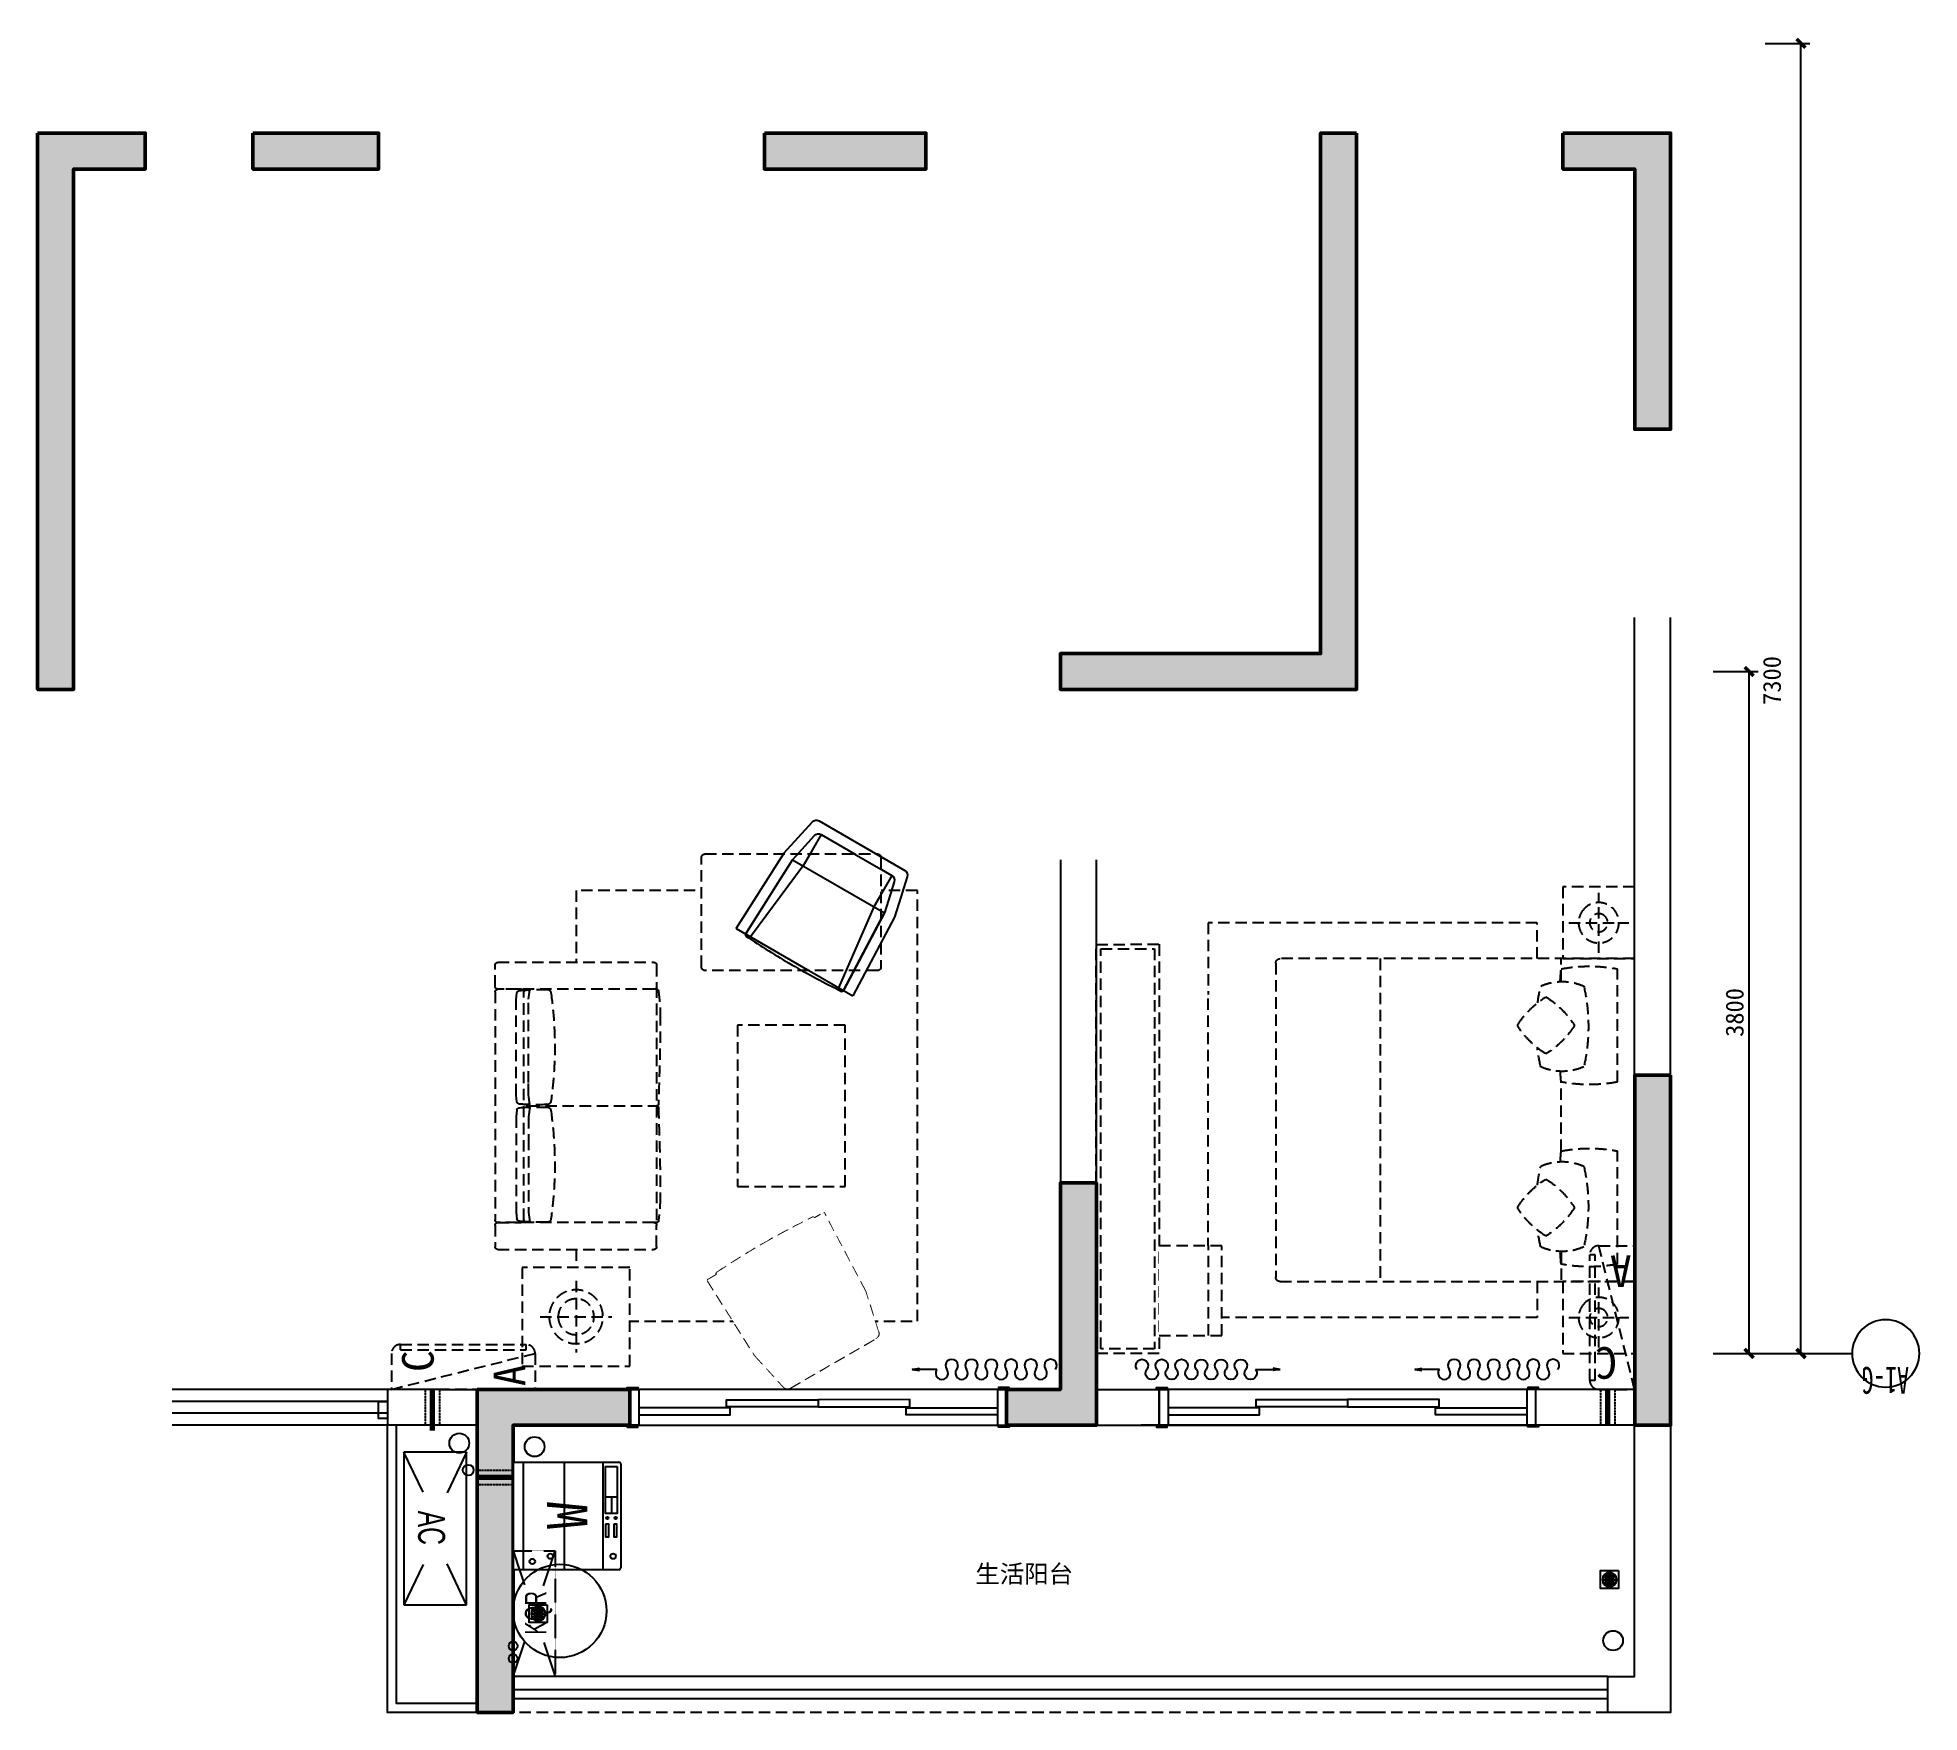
# Model space of a CAD drawing. Header units: millimetres. Extents: x -102565 to 103504, y -132507 to -120.
# Drawn here: x 48041 to 58528, y -33277 to -23945 of the extents above; entities that cross this region are included whole.
import ezdxf
from ezdxf import colors
from ezdxf.entities.mleader import LeaderData, LeaderLine
from ezdxf.enums import TextEntityAlignment as Align
from ezdxf.math import Vec2, Vec3

# ---------------------------------------------------------------- set-up
doc = ezdxf.new("R2010")
doc.units = ezdxf.units.MM
doc.header["$LTSCALE"] = 10
for name, pattern in [('A02-G-MAIN-洋房4号户型_设计区$0$DASH', [0.35, 0.25, -0.1]), ('A02-G-MAIN-洋房4号户型_设计区$0$HIDDEN2', [0.1875, 0.125, -0.0625]), ('HIDDEN', [9.524999999999999, 6.35, -3.175])]:
    doc.linetypes.add(name, pattern=pattern)
doc.layers.get('Defpoints').update_dxf_attribs({"color": 9})
for name, color, linetype in [('-B10  平         面  LESS', 3, 'Continuous'), ('-B11  平面非硬装   LESS', 2, 'HIDDEN'), ('-B12  平         地  LESS', 1, 'Continuous'), ('-B1234平 地 天 间  LESS', 7, 'Continuous'), ('-B123平   地   天  LESS', 3, 'Continuous'), ('-B13  平         天  LESS', 1, 'Continuous'), ('-B14  平 面 注 释  LESS', 1, 'Continuous'), ('-B60  给   排   水  LESS', 2, 'Continuous'), ('A02-G-MAIN-洋房3号户型_设计区$0$A_FLOR_FTMT_MOVE(可移动式家具)', 8, 'Continuous'), ('A02-G-MAIN-洋房4号户型_设计区$0$A02-G-MAIN-E户型报建_设计区$0$A_EQPM_SMAL(空调室内外机)', 1, 'Continuous'), ('A02-G-MAIN-洋房4号户型_设计区$0$A_FLOR_BORD(边缘)', 7, 'Continuous'), ('A02-G-MAIN-洋房4号户型_设计区$0$A_HDWR(配件)', 1, 'Continuous'), ('A02-G-MAIN-洋房4号户型_设计区$0$A_HOLE(洞)', 3, 'Continuous'), ('A02-G-MAIN-洋房4号户型_设计区$0$A_WINDOW(窗)', 3, 'Continuous'), ('A02-G-MAIN-洋房4号户型_设计区$0$SS_3_3F~6F$0$SS_2F~7F(_GS平层 户型放大)$0$S_MINI_EQPM（小型设备）', 80, 'Continuous'), ('A02-G-MAIN-洋房4号户型_设计区$0$SS_3_3F~6F$0$SS_2F~7F(_GS平层 户型放大)$0$S_WSD_NOTE（给排水文字说明）', 210, 'Continuous'), ('AXIS', 3, 'Continuous'), ('S10-G-WACO-D户型COSF_设计区$0$G_COL_HATCH（墙柱填充）', 252, 'Continuous')]:
    doc.layers.add(name, color=color, linetype=linetype)
doc.layers.add('S10-G-WACO-D户型COSF_设计区$0$G_COL（墙柱）', color=4, linetype='Continuous', lineweight=50)
doc.styles.add('A02-G-MAIN-洋房4号户型_设计区$0$A02-G-MAIN-E户型报建_设计区$0$HZ', font='hysz.shx', dxfattribs={"width": 0.65, "bigfont": 'hyfs.shx'})
doc.styles.add('A02-G-MAIN-洋房4号户型_设计区$0$SS_3_3F~6F$0$SS_2F~7F(_GS平层 户型放大)$0$5字项大样$0$1a#2户型$0$HZ', font='_hysz.shx', dxfattribs={"width": 0.7, "bigfont": '_hyfs.shx'})
doc.styles.add('A02-G-MAIN-洋房4号户型_设计区$0$YS4', font='simhei.ttf')
doc.styles.add('LESS标准文字', font='simhei.ttf', dxfattribs={"height": 2})
doc.dimstyles.new('标准注释（LESS）', dxfattribs={"dimtxt": 2, "dimasz": 1, "dimexe": 1, "dimexo": 0, "dimgap": 0.6, "dimtad": 1, "dimdec": 0, "dimrnd": 5, "dimzin": 12, "dimtxsty": 'LESS标准文字', "dimblk": 'ARCHTICK', "dimcen": 0, "dimclrd": 1, "dimclre": 1, "dimclrt": 3, "dimadec": 0, "dimazin": 0, "dimtfac": 1, "dimtdec": 0, "dimtix": 1, "dimtofl": 0, "dimtmove": 2, "dimatfit": 3, "dimldrblk": 'DOT', "dimfxl": 4, "dimfxlon": 1, "dimtfill": 1, "dimtolj": 1, "dimarcsym": 0})

msp = doc.modelspace()

# ---------------------------------------------------------------- texts
at = {"layer": '-B14  平 面 注 释  LESS', "color": 3, "linetype": 'Continuous', "style": 'LESS标准文字'}
msp.add_text('生活阳台', height=100, dxfattribs=at).set_placement((53266.8371944621, -32555.09551394861))

# ---------------------------------------------------------------- blocks, each defined once
blk = doc.blocks.new('A$C322362D0')
at = {"color": 1}
blk.add_lwpolyline([(0, 0), (100, 0), (100, 100), (0, 100)], close=True, dxfattribs=at)
at = {"color": 8}
for points in [[(16.00948071479797, 55.90702310204506), (39.57940319180489, 51.62897494438221, 0.5136593078038767), (40.61207264661789, 54.80720470845699), (19.02903118729591, 65.20024387538433, 0.5839084714220167), (16.00948071479797, 55.90702310204506)], [(16.00948071479797, 44.09297689795494, 0.5839084714220167), (19.02903118729591, 34.79975612464477), (40.61207264661789, 45.19279529157211, 0.5136593078029511), (39.57940319180489, 48.3710250556469), (16.00948071479797, 44.09297689795494)], [(33.87843906879425, 80.50153433531523, 0.5839084714144257), (25.9731533229351, 74.75800803303719), (42.52704754471779, 57.44294153156807, 0.5136593078114284), (45.23061126470566, 59.40719555318356), (33.87843906879425, 80.50153433531523)], [(33.87843906879425, 19.49846566471388), (45.23061126470566, 40.59280444684555, 0.5136593078102789), (42.52704754471779, 42.55705846846104), (25.9731533229351, 25.24199196699192, 0.5839084714144258), (33.87843906879425, 19.49846566471388)], [(66.12156093120575, 80.50153433531523), (54.76938873529434, 59.40719555318356, 0.5136593078102788), (57.47295245528221, 57.44294153156807), (74.0268466770649, 74.75800803303719, 0.5839084714144257), (66.12156093120575, 80.50153433531523)], [(66.12156093120575, 19.49846566471388, 0.5839084714144257), (74.0268466770649, 25.24199196699192), (57.47295245528221, 42.55705846846104, 0.5136593078114282), (54.76938873529434, 40.59280444684555), (66.12156093120575, 19.49846566471388)], [(80.97096881270409, 65.20024387538433), (59.38792735338211, 54.80720470845699, 0.513659307802951), (60.42059680819511, 51.62897494438221), (83.99051928520203, 55.90702310204506, 0.5839084714220169), (80.97096881270409, 65.20024387538433)], [(80.97096881270409, 34.79975612464477, 0.5839084714220169), (83.99051928520203, 44.09297689795494), (60.42059680819511, 48.3710250556469, 0.5136593078038765), (59.38792735338211, 45.19279529157211), (80.97096881270409, 34.79975612464477)]]:
    blk.add_lwpolyline(points, format="xyb", dxfattribs=at)
for points in [[(45.11426469683647, 84.15227538347244), (48.32910573482513, 60.41395743194153, 0.5136593078046278), (51.67089426517487, 60.41395743194153), (54.88573530316353, 84.15227538347244, 0.5839084714118552)], [(45.11426469683647, 15.84772461655666, 0.5839084714118552), (54.88573530316353, 15.84772461655666), (51.67089426517487, 39.58604256808758, 0.5136593078046278), (48.32910573482513, 39.58604256808758)]]:
    blk.add_lwpolyline(points, format="xyb", close=True, dxfattribs=at)
for radius in [40, 6.000000000000001]:
    blk.add_circle((50, 50), radius, dxfattribs=at)
blk = doc.blocks.new('S10-G-WACO-D户型COSF_设计区')
at = {"layer": 'S10-G-WACO-D户型COSF_设计区$0$G_COL_HATCH（墙柱填充）'}
h = blk.add_hatch(color=0, dxfattribs=at)
h.dxf.hatch_style = 1
h.paths.add_polyline_path([(24700, 18900.00000647045), (24100, 18900.00000647045), (24100, 17250.00000647045), (24300, 17250.00000647045), (24300, 18700.00000647045), (24700, 18700.00000647045)])
h = blk.add_hatch(color=0, dxfattribs=at)
h.dxf.hatch_style = 1
h.paths.add_polyline_path([(25850, 18900.00000647045), (25850, 15800.00000647045), (27500, 15800.00000647045), (27500, 16000.00000647045), (26050, 16000.00000647045), (26050, 18900.00000647045)])
h = blk.add_hatch(color=0, dxfattribs=at)
h.dxf.hatch_style = 1
h.paths.add_polyline_path([(29149.99999223693, 18899.9606032247), (28249.99999223693, 18899.9606032247), (28249.99999223693, 18699.9606032247), (29149.99999223693, 18699.9606032247)])
h = blk.add_hatch(color=0, dxfattribs=at)
h.dxf.hatch_style = 1
h.paths.add_polyline_path([(31999.99999223693, 18899.9606032247), (31299.99999223693, 18899.9606032247), (31299.99999223693, 18699.9606032247), (31999.99999223693, 18699.9606032247)])
h = blk.add_hatch(color=0, dxfattribs=at)
h.dxf.hatch_style = 1
h.paths.add_polyline_path([(33200, 18900.00000647045), (32599.99999223693, 18899.9606032247), (32599.99999223693, 18699.9606032247), (33000, 18700.00000647045), (33000, 15800.00000647045), (33200, 15800.00000647045)])
h = blk.add_hatch(color=0, dxfattribs=at)
h.dxf.hatch_style = 1
h.paths.add_polyline_path([(24100, 13650.00000647045), (24100, 11700.00000647045), (24300, 11700.00000647045), (24300, 13650.00000647045)])
h = blk.add_hatch(color=0, dxfattribs=at)
h.dxf.hatch_style = 1
h.paths.add_polyline_path([(27800, 11700.00000647045), (27800, 11900.00000647045), (27500, 11900.00000647045), (27500, 13050.00000647045), (27300, 13050.00000647045), (27300, 11700.00000647045)])
h = blk.add_hatch(color=0, dxfattribs=at)
h.dxf.hatch_style = 1
h.paths.add_polyline_path([(30750, 11900.00000647045), (29900, 11900.00000647045), (29900, 11700.00000647045), (30550, 11700.00000647045), (30550.31789080402, 10100.00088747682), (30750.31789080402, 10100.00088747682)])
at = {"layer": 'S10-G-WACO-D户型COSF_设计区$0$G_COL（墙柱）'}
blk.add_line((25850, 18700.00000647045), (25850, 18700.00000647045), dxfattribs=at)
at = {"layer": 'S10-G-WACO-D户型COSF_设计区$0$G_COL（墙柱）', "color": 0}
for points in [[(24700, 18900.00000647045), (24100, 18900.00000647045), (24100, 17250.00000647045), (24300, 17250.00000647045), (24300, 18700.00000647045), (24700, 18700.00000647045)], [(29149.99999223693, 18899.9606032247), (28249.99999223693, 18899.9606032247), (28249.99999223693, 18699.9606032247), (29149.99999223693, 18699.9606032247)], [(31999.99999223693, 18899.9606032247), (31299.99999223693, 18899.9606032247), (31299.99999223693, 18699.9606032247), (31999.99999223693, 18699.9606032247)], [(33200, 18900.00000647045), (32599.99999223693, 18899.9606032247), (32599.99999223693, 18699.9606032247), (33000, 18700.00000647045), (33000, 18700.00000647045), (33000, 15800.00000647045), (33200, 15800.00000647045)], [(24100, 13650.00000647045), (24100, 11700.00000647045), (24300, 11700.00000647045), (24300, 13650.00000647045)], [(27800, 11700.00000647045), (27800, 11900.00000647045), (27500, 11900.00000647045), (27500, 13050.00000647045), (27300, 13050.00000647045), (27300, 11700.00000647045)], [(30750, 11900.00000647045), (29900, 11900.00000647045), (29900, 11700.00000647045), (30550, 11700.00000647045), (30550, 11700.00000647045), (30550.31789080402, 10100.00088747682), (30750.31789080402, 10100.00088747682)]]:
    blk.add_lwpolyline(points, close=True, dxfattribs=at)
at = {"layer": 'S10-G-WACO-D户型COSF_设计区$0$G_COL（墙柱）'}
blk.add_lwpolyline([(25850, 18900.00000647045), (25850, 15800.00000647045), (27500, 15800.00000647045), (27500, 16000.00000647045), (26050, 16000.00000647045), (26050, 18900.00000647045)], close=True, dxfattribs=at)
blk = doc.blocks.new('wwfwfe')
at = {"layer": '-B11  平面非硬装   LESS', "color": 8}
for p, q in [((15843.23311464284, 5160.789790828856), (15843.23311464284, 5495.789790821405)), ((16010.73311464284, 5328.289790828856), (15675.73311461304, 5328.289790828856)), ((15737.93120540474, 4441.040899157668), (15737.93120540474, 5071.040893644238)), ((16052.93122000788, 5000.583235209782), (16052.93122000788, 5128.289790828856)), ((17062.18987811898, 5128.289790828856), (17061.97275502776, 3328.289790828856)), ((16052.93122000788, 4056.106506258393), (16052.93122000788, 4441.040896386052)), ((15737.93120540474, 3426.106509030009), (15737.93120540474, 4056.10650351658)), ((16052.93122000788, 3496.564167434663), (16052.93122000788, 3328.289790828856)), ((16052.93122000788, 3426.106506258393), (16052.93122000788, 3423.573701352025)), ((15843.23311464284, 2960.789790828856), (15843.23311464284, 3295.789790821406)), ((16010.73311464284, 3128.289790828856), (15675.73311461304, 3128.289790828856))]:
    blk.add_line(p, q, dxfattribs=at)
at = {"layer": '-B11  平面非硬装   LESS'}
for points in [[(15643.23311464284, 5528.289790828856), (16043.23311464284, 5528.289790828856), (16043.23311464284, 5128.289790828856), (15643.23311464284, 5128.289790828856)], [(15643.23311464284, 3328.289790828856), (16043.23311464284, 3328.289790828856), (16043.23311464284, 2928.289790828856), (15643.23311464284, 2928.289790828856)]]:
    blk.add_lwpolyline(points, close=True, dxfattribs=at)
at = {"layer": '-B11  平面非硬装   LESS', "color": 8}
for points in [[(16185.54985607956, 5128.289790828856), (16185.54985607956, 5328.289790828856), (18020.54985607956, 5328.289790828856), (18020.54985607956, 4928.289790828856)], [(16185.54985607956, 3328.289790828856), (16185.54985607956, 3128.289790828856), (18020.54985607956, 3128.289790828856), (18020.54985607956, 4928.289790828856)]]:
    blk.add_lwpolyline(points, dxfattribs=at)
at = {"layer": '-B11  平面非硬装   LESS'}
blk.add_lwpolyline([(15643.23301680182, 5128.289790828856), (17618.23301680182, 5128.289790828856, -0.414213562373095), (17643.23301680182, 5103.289790828856), (17643.23301680182, 3353.289790828856, -0.414213562373095), (17618.23301680182, 3328.289790828856), (15643.23301680182, 3328.289790828856)], format="xyb", close=True, dxfattribs=at)
at = {"layer": '-B11  平面非硬装   LESS', "color": 8}
for centre, radius, start, end in [((15895.43122000788, 4239.140754491234), 846.6782718860277, 79.27933000509879, 100.7206699949012), ((12159.70401198958, 4756.040896386052), 3905.949704364321, 3.58726355044707, 4.625711276651969), ((16912.86917902325, 4750.318140477086), 1011.820786297927, 167.1516449646315, 192.8483550353685), ((16046.53069825266, 4703.078141212607), 297.5739364141405, 66.18657204693474, 113.8134279530652), ((15180.19221742247, 4750.318140477086), 1011.820786297927, 7.520202379061958, 12.84835503536854), ((16406.82183010672, 4486.814639002228), 505.9103931453533, 122.1516459735193, 147.848354254794), ((15868.36931527947, 4486.814639002228), 505.9103931489637, 32.15164574520597, 57.84835402648064), ((16406.82183010672, 5025.26715382948), 505.9103931489637, 212.151645745206, 237.8483540264807), ((15868.36931527947, 5025.26715382948), 505.9103931453533, 302.1516459735194, 327.8483542547941), ((15180.19221742247, 4750.318140477086), 1011.820786297927, 347.1516449646314, 353.2058328498581), ((16046.53069825266, 4797.558139771367), 297.5739364141292, 246.1865720469347, 293.8134279530653), ((15895.43122000788, 5272.941038280869), 846.6782718860277, 259.2793300050988, 280.7206699949012), ((12159.70401198958, 4756.040896386052), 3905.949704364321, 355.3742887233481, 356.2440943371128), ((15895.43122000788, 3224.206364363576), 846.6782718860277, 79.27933000509879, 100.7206699949012), ((16046.53069825266, 3699.589262873078), 297.5739364141292, 66.18657204693474, 113.8134279530652), ((12159.70401198958, 3741.106506258393), 3905.949704364321, 3.755905662887298, 4.625711276651969), ((16912.86917902325, 3746.82926216736), 1011.820786297927, 167.1516449646315, 192.8483550353685), ((16406.82183010672, 3471.880248844768), 505.9103931489637, 122.1516459735193, 147.848354254794), ((15868.36931527947, 3471.880248844768), 505.9103931453533, 32.15164574520597, 57.84835402648064), ((15180.19221742247, 3746.82926216736), 1011.820786297927, 6.79416715014186, 12.84835503536854), ((16406.82183010672, 4010.332763672019), 505.9103931453533, 212.151645745206, 237.8483540264807), ((15868.36931527947, 4010.332763672019), 505.9103931489637, 302.1516459735194, 327.8483542547941), ((15180.19221742247, 3746.82926216736), 1011.820786297927, 347.1516449646314, 352.479797620938), ((16046.53069825266, 3794.069261461641), 297.5739364141405, 246.1865720469347, 293.8134279530653), ((12159.70401198958, 3741.106506258393), 3905.949704364321, 355.3742887233481, 356.4127364495529), ((15895.43122000788, 4258.00664815321), 846.6782718860277, 259.2793300050988, 280.7206699949012)]:
    blk.add_arc(centre, radius, start, end, dxfattribs=at)
for centre, major_axis, ratio, start_param, end_param in [((15843.23311464284, 5328.289790828856), (79.54951289972311, 79.5495128997231), 0.9999999995917888, 0.7853981636015538, 7.06858347078114), ((15843.23311464284, 5328.289790828856), (-35.70889245533572, 35.70889245533573), 0.9999999996967107, -0.7853981635490931, 5.497787143630493), ((15843.23311464284, 3128.289790828856), (79.54951289972311, 79.5495128997231), 0.9999999995917888, 0.7853981636015538, 7.06858347078114), ((15843.23311464284, 3128.289790828856), (-35.70889245533572, 35.70889245533573), 0.9999999996967107, -0.7853981635490931, 5.497787143630493)]:
    blk.add_ellipse(centre, major_axis=major_axis, ratio=ratio, start_param=start_param, end_param=end_param, dxfattribs=at)
blk = doc.blocks.new('A02-G-MAIN-洋房3号户型_设计区$0$双人沙发2019.01.091')
at = {"color": 8}
blk.add_line((3925.805908266313, -755.6445182849566), (3751.289777253343, -654.8875830641628), dxfattribs=at)
blk.add_wipeout([(1231.203837196459, 448.98509476624895), (3631.203837196459, 448.98509476624895), (3631.203837196459, -1452.7267738641212), (1231.203837196459, -1452.7267738641212)])
blk.add_line((3401.934524245833, -283.016372039885), (3026.934524245837, -932.5354248782096))
for p, q in [((3751.289777253343, -654.8875830641628), (3355.951898207346, -362.6606166039855)), ((3785.48980413422, -595.651398887785), (3489.462039540151, -1108.386527602765)), ((3523.662066425364, -1049.150343428817), (3072.917150276971, -852.8911803268711)), ((3698.178197440549, -1149.907278645784), (3523.662066425364, -1049.150343428817))]:
    blk.add_line(p, q, dxfattribs=at)
for points in [[(1231.203837196459, 448.9850947662489), (3631.203837196459, 448.9850947662489), (3631.203837196459, -1452.726773864124), (1231.203837196459, -1452.726773864124)], [(1981.283590172185, -450), (2881.283590172185, -450), (2881.283590172185, -1050), (1981.283590172185, -1050)]]:
    blk.add_lwpolyline(points, close=True)
blk.add_lwpolyline([(3401.934524245833, -283.016372039885), (3821.997393007285, -547.7377455622627), (3996.13671930736, -706.7038497105095, -0.3521951516874207), (4001.891528884738, -743.8603576484456), (3726.015625276199, -1221.691439282396, -0.3521951516891494), (3690.959740697173, -1235.285881963384), (3466.22139300776, -1163.95985366017), (3026.934524245837, -932.5354248782096)], format="xyb")
for points in [[(3781.750349027781, -602.1681424653652, 0.2787314805622203), (3774.262425848017, -588.5759651324624), (3371.912013119651, -335.016886681231, 0.3298919749652099), (3360.302826075404, -335.9707180878468, 0.01482891270397864), (3199.840983633439, -593.1565866588498, 0.013920292896281), (3051.978484078922, -870.0041436359024, 0.3298919749650634), (3056.957035371939, -880.5349102368928), (3479.998757791116, -1103.40109614798, 0.2012907203163916), (3491.513411237371, -1104.863484988615)], [(3371.912013119651, -335.016886681231), (3785.48980413422, -595.651398887785), (3920.051098688924, -718.4880103470496, -0.3521951516874174), (3925.805908266313, -755.6445182849566), (3698.178197440651, -1149.907278645609, -0.3521951516891484), (3663.122312861644, -1163.501721326538), (3489.462039540213, -1108.386527602808), (3056.957035371976, -880.5349102369073)]]:
    blk.add_lwpolyline(points, format="xyb", dxfattribs=at)
for points in [[(1631.203837196459, 15.000000000002046), (1631.203837196459, 884.9999999999995), (1632.0184222736527, 889.8758592543722), (1633.666888044978, 893.235587773409), (1635.5972354786204, 895.6066017178173), (1638.5584594812244, 897.9053554616398), (1641.7700288992805, 899.329736354312), (1644.831569038125, 899.937097445681), (1646.2038371964454, 900), (1766.20383719645, 900), (1771.4464360723455, 899.0540085750226), (1775.2353971081548, 896.9762650922858), (1778.325879843827, 893.8349353169469), (1779.9319738036488, 891.0446890154353), (1780.6704034656705, 888.9646513563512), (1781.2038371964363, 884.9999999999995), (1781.614778145773, 888.4870268160739), (1782.559965408062, 891.2325566680947), (1784.32039845395, 894.1533536833731), (1786.1011557081029, 896.0876429751906), (1788.659869558238, 897.9648969248915), (1791.3965165768886, 899.2087884234129), (1793.8932062738431, 899.8209643660375), (1796.2038371964227, 900), (3066.203837196439, 900), (3071.3530056565323, 899.0885082308018), (3074.9449242572373, 897.1898891297819), (3078.1804423647245, 894.0311089375732), (3079.5544451572127, 891.8382210462651), (3080.654364857024, 889.0227167846888), (3080.989370769372, 887.5274487063452), (3081.2038371964254, 884.9999999999959), (3081.29848052124, 886.6823621441972), (3081.79569143732, 889.1719702519913), (3082.96573738147, 892.0535603271182), (3084.600147350953, 894.5054922003073), (3086.0584857340414, 896.0486127501831), (3086.9983401374825, 896.8430918216986), (3089.96503028868, 898.6410149317066), (3092.9797442092295, 899.6494103775503), (3096.2038371964118, 899.9999999999964), (3216.203837196416, 899.9999999999964), (3220.6217916346404, 899.3346321397603), (3225.926993659128, 896.4219187705512), (3228.8445872720777, 893.0753599006684), (3230.9433639175595, 887.7832269108958), (3231.203837196459, 882.9701895324943), (3231.203837196459, 14.999999999998408), (3230.580559025553, 10.720996675926472), (3228.0363708313744, 5.780935634296384), (3225.4535912011297, 3.1914416268264176), (3221.2987732569886, 0.8917886839278708), (3216.203837196416, -2.0463630789890885e-12), (1646.2038371964454, 1.3642420526593924e-12), (1641.9948899227493, 0.6026126381377708), (1637.6654564397982, 2.6672771029843716), (1635.5972354786204, 4.393398282191129), (1633.3033411505867, 7.3464255558606055), (1632.114323423842, 9.853583610640044), (1631.6721981201213, 11.28093213875809), (1631.35707966304, 12.861357733109344), (1631.2481821902552, 13.847444865950138)], [(3331.203837196459, 748.985094766249), (3881.203837196459, 748.985094766249), (3881.203837196459, 148.9850947662489), (3331.203837196459, 148.9850947662489)], [(1657.2267194106485, -1250), (1047.2267194106348, -1250), (1043.6547623778165, -1249.6784431029228), (1038.9341256103717, -1248.1998046161013), (1035.0698353540974, -1245.8811262205706), (1033.084583786906, -1244.1421356237256), (1030.8100349311258, -1241.4233301054905), (1029.0785667575801, -1238.4050315454367), (1028.0014817393703, -1235.5127340296158), (1027.3776040780444, -1232.452064541052), (1027.226719410653, -1229.9999999999986), (1027.226719410653, -269.99999999999955), (1027.580702937105, -266.2537970262929), (1029.0411223677052, -261.67629528447196), (1031.1326411135337, -258.1264729854879), (1033.6070319389319, -255.35404106340025), (1035.570125648253, -253.74811328313035), (1037.55694658317, -252.4929873060894), (1039.7924942073087, -251.4330321369921), (1043.1405813729566, -250.4218622965268), (1047.2267194106348, -250), (1657.2267194106485, -250), (1665.8107153783317, -251.93580853659546), (1671.3688550343772, -255.85786437627257), (1674.1328168664222, -259.3143147708031), (1676.7868618158172, -265.82856989849734), (1677.2267194106303, -269.99999999999955), (1677.2267194106303, -1229.9999999999986), (1676.087911499867, -1236.6524757025754), (1673.807864216617, -1241.1832748747536), (1671.057635025495, -1244.4466526660829), (1667.4876225845492, -1247.1672323353698), (1663.50225059286, -1248.9899370294281), (1660.7604677291374, -1249.6853403024134)], [(3371.9120131197064, -335.0168866812163), (3371.274505605903, -334.6537051240686), (3370.6115845417175, -334.3392972102715), (3369.9269747764065, -334.0754295486364), (3369.224523024775, -333.86358477001517), (3368.5081762528325, -333.7049531970033), (3367.781959500641, -333.6004261554068), (3367.0499532659915, -333.5505909663657), (3366.316270577001, -333.5557276458803), (3365.5850338814525, -333.6158073317732), (3364.860351883442, -333.73049244579374), (3364.146296457312, -333.8991385902552), (3363.446879768359, -334.1207981689676), (3362.7660317291225, -334.3942257115069), (3362.1075779177154, -334.71788487160893), (3361.4752180827836, -335.08995705911695), (3360.872505354834, -335.50835165898127), (3360.30282628205, -335.9707177776071), (3354.517183511992, -344.678425851562), (3348.7493619857137, -353.39794860257325), (3342.999385829515, -362.12924955762423), (3337.2672790950496, -370.87229219443367), (3331.5530657592326, -379.62703994160876), (3325.8567697241274, -388.3934561787788), (3320.178414816754, -397.17150423694085), (3314.51802478928, -405.9611473981136), (3308.8756233185595, -414.7623488960843), (3303.25123400632, -423.5750719161101), (3297.6448803788353, -432.3992795954382), (3292.0565858870286, -441.234935023112), (3286.4863739062075, -450.0820012404247), (3280.934267736125, -458.9404412408027), (3275.400290600771, -467.81021797014034), (3269.884465648212, -476.69129432706177), (3264.3868159507247, -485.58363316269265), (3258.907364504458, -494.48719728122626), (3253.446134229517, -503.40194943976655), (3248.003147969738, -512.3278523487061), (3242.578428492644, -521.2648686718006), (3237.1719984893643, -530.2129610262737), (3231.783880574565, -539.172091982979), (3226.4140972861856, -548.1422240668055), (3221.062671085656, -557.123319756295), (3215.7296243574524, -566.1153414844495), (3210.414979409312, -575.1182516382962), (3205.1187584718573, -584.1320125595836), (3199.8409836987535, -593.1565865444661), (3194.66504056907, -602.2500496166624), (3189.5059830763544, -611.3531031545702), (3184.363828990679, -620.4657158032608), (3179.238596023769, -629.5878561750797), (3174.130301829235, -638.7194928492751), (3169.03896400228, -647.8605943724842), (3163.9646000795983, -657.0111292589303), (3158.907227539576, -666.1710659900808), (3153.8668638019963, -675.3403730151358), (3148.843526228069, -684.5190187509943), (3143.837232120318, -693.7069715824919), (3138.847998722619, -702.9041998622723), (3133.8758432200475, -712.110671911102), (3128.9207827389273, -721.3263560177979), (3123.9828343465783, -730.5512204396388), (3119.062015051443, -739.7852334021848), (3114.15834180301, -749.0283630993831), (3109.271831491623, -758.2805776939672), (3104.4025009485836, -767.5418453172082), (3099.55036694596, -776.8121340693137), (3094.7154461965915, -786.0914120194282), (3089.897755354114, -795.3796472055477), (3085.097311012711, -804.6768076350315), (3080.314129707184, -813.9828612844428), (3075.5482279128933, -823.2977760996652), (3070.799622045743, -832.621519995994), (3066.068328461885, -841.9540608585734), (3061.3543634580615, -851.2953665418861), (3056.6577432711456, -860.6454048705491), (3051.9784840783955, -870.0041436388543), (3051.8629027795905, -870.7286832592416), (3051.8019187628875, -871.4598451071995), (3051.795874687907, -872.1935208989497), (3051.8448045154396, -872.9255882251512), (3051.9484333163578, -873.651933714466), (3052.10617881674, -874.3684761453643), (3052.317154669341, -875.0711893783367), (3052.5801754339195, -875.756124977933), (3052.8937632380407, -876.4194343984187), (3053.256156081048, -877.0573906081185), (3053.665317734325, -877.6664090312266), (3054.1189491827477, -878.2430676886498), (3054.614501542337, -878.7841264258249), (3055.1491903820697, -879.2865451185942), (3055.7200113692097, -879.7475007550977), (3056.323757150145, -880.1644032978886), (3056.9570353720264, -880.5349102369232), (3026.9345242458303, -932.5354248782758), (3466.2213930078174, -1163.9598536602143), (3690.959740697214, -1235.2858819633989), (3693.1351508787475, -1235.8872261428353), (3695.3496136179538, -1236.3233213809867), (3697.590594995975, -1236.5916993670724), (3699.845410997772, -1236.6908410744122), (3702.1012993039453, -1236.6201853582693), (3704.345491525754, -1236.3801321320188), (3706.5652854747996, -1235.9720401032014), (3708.748117057361, -1235.3982190838433), (3710.8816313878274, -1234.6619169163366), (3712.9537527174807, -1233.7673010909023), (3714.9527527837604, -1232.719435157131), (3716.867317192333, -1231.5242500645286), (3718.6866094569787, -1230.1885105929896), (3720.4003323343936, -1228.7197770639725), (3721.998786106933, -1227.1263625487395), (3723.472923483012, -1225.417285816624), (3724.8144008054196, -1223.6022202878576), (3726.015625276252, -1221.6914392824192), (4001.89152888479, -743.8603576484574), (4002.945701541152, -741.8646762383496), (4003.846855737352, -739.7953900342378), (4004.5898909163852, -737.6642112517515), (4005.1706014790298, -735.4832024204211), (4005.58570058787, -733.2647081089909), (4005.8328387707443, -731.0212850551333), (4005.9106172188835, -728.7656310938311), (4005.8185957041396, -726.510513287425), (4005.557295070796, -724.2686956634712), (4005.128194287475, -722.0528669702401), (4004.533722076171, -719.8755688579236), (4003.777243165701, -717.7491248924824), (4002.863039247045, -715.6855708042265), (4001.796284739051, -713.6965863649532), (4000.583017501036, -711.7934292802161), (3999.230104658275, -709.9868714704942), (3997.7452037339945, -708.2871381016503), (3996.13671930743, -706.7038497105162), (3821.9973930071255, -547.737745562116), (3401.9345242458717, -283.01637203989605)]]:
    blk.add_wipeout(points)
for p, q in [((3606.203837196459, 648.985094766249), (3606.203837196459, 248.9850947662489)), ((3406.203837196459, 448.9850947662489), (3806.203837196459, 448.9850947662489))]:
    blk.add_line(p, q, dxfattribs=at)
blk.add_line((1766.203837196459, 0), (3096.203837196459, 0))
for points in [[(1631.203837196459, 885), (1631.203837196459, 15, 0.414213562373095), (1646.203837196459, 0), (1766.203837196459, 0, 0.414213562373095), (1781.203837196459, 15), (1781.203837196459, 885, 0.414213562373095), (1766.203837196459, 900), (1646.203837196459, 900, 0.414213562373095)], [(1796.203837196459, 900), (3066.203837196459, 900, -0.414213562373095), (3081.203837196459, 885), (3081.203837196459, 755, -0.414213562373095), (3066.203837196459, 740), (1796.203837196459, 740, -0.414213562373095), (1781.203837196459, 755), (1781.203837196459, 885, -0.414213562373095)], [(3231.203837196459, 885), (3231.203837196459, 15, -0.414213562373095), (3216.203837196459, 0), (3096.203837196459, 0, -0.414213562373095), (3081.203837196459, 15), (3081.203837196459, 885, -0.414213562373095), (3096.203837196459, 900), (3216.203837196459, 900, -0.414213562373095)], [(1657.226719410653, -250), (1047.226719410653, -250, 0.414213562373095), (1027.226719410653, -270), (1027.226719410653, -1230, 0.414213562373095), (1047.226719410653, -1250), (1657.226719410653, -1250, 0.414213562373095), (1677.226719410653, -1230), (1677.226719410653, -270, 0.414213562373095)]]:
    blk.add_lwpolyline(points, format="xyb", close=True)
for points in [[(2408.110667871777, 778.7064900230907), (2371.94057584909, 783.7193607056979), (1837.646396565135, 783.442010607585), (1801.476304542506, 778.4291399249778, 0.3578777431717726), (1788.56105066638, 764.4463544237806, 0.02556797331010242), (1783.019020923995, 609.0009692642197, 0.3702633544379654), (1799.983791177627, 589.2326263663854, 0.07111863622214694), (2406.619513013284, 589.5099764664483, 0.3702633544379654), (2423.584283251083, 609.2783193486393, 0.02782621535818498), (2421.025921748136, 764.7237045185175, 0.3578777431717727), (2408.110667871544, 778.7064900231344)], [(2454.297006521141, 778.7064900230907), (2490.46709854377, 783.7193607056979), (3024.761277827725, 783.442010607585), (3060.931369850412, 778.4291399249778, -0.3578777431717726), (3073.846623726538, 764.4463544237806, -0.02556797331010242), (3079.388653468923, 609.0009692642197, -0.3702633544379654), (3062.423883215291, 589.2326263663854, -0.07111863622214694), (2455.788161379634, 589.5099764664483, -0.3702633544379654), (2438.823391141777, 609.2783193486393, -0.02782621535818498), (2441.381752644782, 764.7237045185175, -0.3578777431717727), (2454.297006521374, 778.7064900231344)], [(2423.176627923269, 728.3514473846153, -0.2787314805622712), (2431.203837196459, 715.070627022913), (2431.203837196459, -1.309672370553017e-10, -0.3298919749652099), (2424.573201445281, -9.576935194432735, -0.008918702024154191), (1920.659807385993, -19.94803280172346, -0.03279314883481974), (1787.834472947638, -9.576935194432735, -0.3298919749650634), (1781.203837196459, -1.309672370553017e-10), (1781.203837196459, 15)], [(1781.203837196459, 715.0949077555997, -0.2012907203162187), (1785.694698033389, 725.7980845761485)], [(2439.231046469649, 728.3514473846153, 0.2787314805622712), (2431.203837196459, 715.070627022913), (2431.203837196459, -1.309672370553017e-10, 0.3298919749652099), (2437.834472947638, -9.576935194432735, 0.008918702024153903), (2941.747867006867, -19.94803280172346, 0.03279314883481974), (3074.573201445222, -9.576935194432735, 0.3298919749650634), (3081.203837196459, -1.309672370553017e-10), (3081.203837196459, 15)], [(3081.203837196459, 715.0949077555997), (3081.203837196459, 715.0949077555997, 0.2012907203163916), (3076.712976359471, 725.7980845761485)]]:
    blk.add_lwpolyline(points, format="xyb", dxfattribs=at)
blk.add_lwpolyline([(3331.203837196459, 748.985094766249), (3881.203837196459, 748.985094766249), (3881.203837196459, 148.9850947662489), (3331.203837196459, 148.9850947662489)], close=True)
for points in [[(2424.002953361603, 706.7933942268573), (2369.611357692629, 714.3316121317912), (2300.649880795081, 714.3802018569404), (1837.403481761925, 714.0542620336928), (1784.645065834688, 706.7423891112558)], [(2438.404721031315, 706.7933942268573), (2492.796316700289, 714.3316121317912), (2615.201253575553, 714.4178577069688), (3025.004192630935, 714.0542620336928), (3077.762608558172, 706.7423891112558)]]:
    blk.add_lwpolyline(points, dxfattribs=at)
for radius in [150, 99.99999999999861]:
    blk.add_circle((3606.203837196459, 448.9850947662489), radius, dxfattribs=at)
at = {"layer": 'A02-G-MAIN-洋房3号户型_设计区$0$A_FLOR_FTMT_MOVE(可移动式家具)'}
for p, q in [((1094.077567200444, -815.8041640896175), (1489.415446246437, -523.5771976294353)), ((1443.43282020795, -443.9329530653361), (1818.43282020795, -1093.452005903665)), ((919.5614361874705, -916.5610993104098), (1094.077567200444, -815.8041640896175)), ((1059.877540319566, -756.5679799132297), (1355.905304913635, -1269.303108628217)), ((1321.705278028419, -1210.066924454268), (1772.450194176813, -1013.807761352327)), ((1147.189147013234, -1310.823859671229), (1321.705278028419, -1210.066924454268))]:
    blk.add_line(p, q, dxfattribs=at)
for points in [[(1443.43282020795, -443.9329530653361), (1023.369951446503, -708.6543265877131), (849.2306251464245, -867.6204307359526, 0.3521951516874207), (843.4758155690454, -904.7769386738873), (1119.351719177584, -1382.608020307852, 0.3521951516891494), (1154.407603756611, -1396.202462988837), (1379.145951446026, -1324.876434685612), (1818.43282020795, -1093.452005903665)], [(1473.455331334133, -495.9334677066861), (1059.877540319566, -756.5679799132297), (925.3162457648641, -879.4045913725004, 0.3521951516874174), (919.5614361874705, -916.5610993104098), (1147.189147013132, -1310.823859671052, 0.3521951516891484), (1182.245031592142, -1324.41830235198), (1355.905304913572, -1269.303108628254), (1788.410309081809, -1041.451491262358)], [(1063.616995426004, -763.0847234908161, -0.2787314805622203), (1071.104918605768, -749.4925461579062), (1473.455331334133, -495.9334677066861, -0.3298919749652099), (1485.064518378384, -496.8872991132971, -0.01482891270397864), (1645.526360820346, -754.0731676843059, -0.013920292896281), (1793.388860374864, -1030.920724661356, -0.3298919749650634), (1788.410309081847, -1041.451491262337), (1365.368586662669, -1264.317677173436, -0.2012907203163916), (1353.853933216412, -1265.780066014069)]]:
    blk.add_lwpolyline(points, format="xyb", dxfattribs=at)
blk = doc.blocks.new('A02-G-MAIN-洋房4号户型_设计区$0$A02-G-MAIN-E户型报建_设计区$0$A$C70B335D5')
at = {"layer": '-B1234平 地 天 间  LESS', "color": 1}
for p, q in [((-850, 185.9890578440099), (-850, -164.0109421559901)), ((0, 185.9890578440099), (-850, 185.9890578440099)), ((-850, 185.9890578440099), (-623.162508264184, 77.04322726416285)), ((0, 185.9890578440099), (-226.837491735816, 77.04322726416285)), ((0, -164.0109421559901), (0, 185.9890578440099)), ((-627.7941970825195, -56.60900785264676), (-850, -164.0109421559901)), ((-224.5444516837597, -55.82945826140349), (0, -164.0109421559901)), ((-850, -164.0109421559901), (0, -164.0109421559901))]:
    blk.add_line(p, q, dxfattribs=at)
at = {"layer": '-B1234平 地 天 间  LESS', "color": 1, "style": 'A02-G-MAIN-洋房4号户型_设计区$0$A02-G-MAIN-E户型报建_设计区$0$HZ', "width": 0.7}
blk.add_text('AC', height=150, rotation=359.9999997865566, dxfattribs=at).set_placement((-523.7499949336052, -84.01094215599002))
blk = doc.blocks.new('空调')
at = {"color": 1, "linetype": 'HIDDEN'}
for p, q in [((49.99999998009298, 250.0000100998295), (750.0003656515764, 249.9985473207198)), ((49.99999996740371, 220.0000100998295), (49.99999998009298, 250.0000100998295)), ((49.99999996740371, 220.0000100998295), (750.0003656388872, 219.9985473207125)), ((750.0003656388872, 219.9985473207125), (750.0003656515764, 249.9985473207198)), ((-4.109460860490799e-08, 200.0000100998295), (-4.109460860490799e-08, 1.010029518511146e-05)), ((-4.109460860490799e-08, 1.010029518511146e-05), (800.0003656303888, 199.9985473169945)), ((800.0003656303888, 199.9985473169945), (800.0003656153713, -0.001452381729905028))]:
    blk.add_line(p, q, dxfattribs=at)
at = {"linetype": 'HIDDEN'}
blk.add_lwpolyline([(800.0003656153713, -0.001452381729905028), (-4.109460860490799e-08, 1.010029518511146e-05)], dxfattribs=at)
at = {"color": 1, "linetype": 'HIDDEN'}
for centre, start, end in [((49.99999995890539, 200.0000100998295), 89.99999997331958, 180), ((750.0003656303888, 199.9985473207125), 0, 89.99999997331958)]:
    blk.add_arc(centre, 50, start, end, dxfattribs=at)
at = {"color": 1, "linetype": 'HIDDEN', "style": 'LESS标准文字'}
for s, p in [('C', (235.7012908181059, 97.94190648794029)), ('A', (746.5208552761324, 17.7408522578844))]:
    blk.add_text(s, height=176.4, rotation=90.4173541240641, dxfattribs=at).set_placement(p)
blk = doc.blocks.new('门套线（外）')
blk.add_lwpolyline([(0, 1.726334630802739e-09), (60, 1.726334630802739e-09), (60, 10.00000000172633), (0, 10.00000000172633)], close=True)
blk = doc.blocks.new('*U1135')
blk.add_lwpolyline([(0, 0), (-60, 0), (-60, 10), (0, 10)], close=True)
blk = doc.blocks.new('*D1095')
at = {"layer": 'Defpoints', "color": 0, "transparency": 16777216}
for p in [(50, -149.9999999982996), (2049.999999999898, -149.9999999978745), (2049.999999999898, -187.5604005221462)]:
    blk.add_point(p, dxfattribs=at)
at = {"layer": 'Defpoints', "color": 8, "transparency": 16777216, "insert": (1049.999999999949, -187.5604005221462), "char_height": 30, "attachment_point": 5, "style": 'LESS标准文字', "bg_fill": 3, "box_fill_scale": 1.1, "bg_fill_color": 256, "bg_fill_true_color": 13158600, "bg_fill_transparency": 0}
blk.add_mtext('\\A1;2000', dxfattribs=at)
blk = doc.blocks.new('_ArchTick')
at = {"color": 0, "linetype": 'ByBlock', "const_width": 0.4}
blk.add_lwpolyline([(-0.5, -0.5), (0.5, 0.5)], dxfattribs=at)
blk = doc.blocks.new('_Dot')
at = {"color": 0, "linetype": 'ByBlock', "lineweight": -2}
blk.add_line((-0.5, 0), (-1, 0), dxfattribs=at)
at = {"color": 0, "linetype": 'ByBlock', "const_width": 0.5}
blk.add_lwpolyline([(-0.25, 0, 1), (0.25, 0, 1)], format="xyb", close=True, dxfattribs=at)
blk = doc.blocks.new('A$C2F834631')
for p, q in [((-2.479512477293611e-05, 87.47737107378634), (62.13425099966116, 98.47886482599279)), ((-2.479512477293611e-05, 87.47737107378634), (62.13425099966116, 76.4758773215799)), ((214.759857776342, 87.47737107378634), (-2.479512477293611e-05, 87.47737107378634)), ((62.13425099966116, 98.47886482599279), (54.91981336072786, 87.47737107378634)), ((62.13425099966116, 76.4758773215799), (54.91981336072786, 87.47737107378634))]:
    blk.add_line(p, q)
for centre, start, end in [((343.8627562538022, 120.6307885939968), 322.3895166346791, 217.6104833653209), ((515.999954223691, 120.6307885939896), 322.3895166346791, 217.6104833653209), ((688.137152193638, 120.6307885939896), 322.3895166346791, 217.6104833653209), ((860.2743501635268, 120.6307885939823), 322.3895166346791, 217.6104833653209), ((1032.411548133416, 120.6307885939823), 322.3895166346791, 217.6104833653209), ((1204.548746103363, 120.630788593975), 322.3895166346791, 217.6104833653209), ((257.7941572688287, 54.32395355357585), 142.3895166346791, 37.6104833653209), ((429.9313552387757, 54.32395355356857), 142.3895166346791, 37.6104833653209), ((602.0685532086645, 54.32395355356857), 142.3895166346791, 37.6104833653209), ((774.2057511785533, 54.3239535535613), 142.3895166346791, 37.6104833653209), ((946.3429491485003, 54.3239535535613), 142.3895166346791, 37.6104833653209), ((1118.480147118389, 54.32395355355402), 142.3895166346791, 37.6104833653209)]:
    blk.add_arc(centre, 54.32402807301445, start, end)
for points in [[(62.13425099966116, 98.47886482599279), (54.91981336072786, 87.47737107378634), (-2.479512477293611e-05, 87.47737107378634)], [(-2.479512477293611e-05, 87.47737107378634), (62.13425099966116, 76.4758773215799), (54.91981336072786, 87.47737107378634)]]:
    blk.add_solid(points)
blk = doc.blocks.new('A02-G-MAIN-洋房4号户型_设计区$0$SS_3_3F~6F$0$SS_2F~7F(_GS平层 户型放大)$0$RS')
at = {"layer": 'A02-G-MAIN-洋房4号户型_设计区$0$A_HDWR(配件)'}
for p, q in [((6199.999999999996, 0), (6394.197794927361, -64.91754859878893)), ((6899.999999999996, -3.166678652632982e-08), (6711.511495672177, -63.00901433553918)), ((6389.507022056267, -170.6505098014259), (6199.999999999996, -234.0000000316668)), ((6704.704476894189, -168.7154965846021), (6899.999999999996, -234.0000000316668))]:
    blk.add_line(p, q, dxfattribs=at)
at = {"layer": 'A02-G-MAIN-洋房4号户型_设计区$0$A_HDWR(配件)', "linetype": 'A02-G-MAIN-洋房4号户型_设计区$0$HIDDEN2'}
blk.add_lwpolyline([(6899.999999999996, -234.0000000316668), (6199.999999999996, -234.0000000316668), (6199.999999999996, -3.166678652632982e-08), (6899.999999999996, -3.166678652632982e-08)], close=True, dxfattribs=at)
at = {"layer": 'A02-G-MAIN-洋房4号户型_设计区$0$A_HDWR(配件)'}
for centre in [(6299.999619483173, -3.166496753692627e-08, 9.387323923131781e-05), (6369.999619483169, -3.166496753692627e-08, 9.387323923131781e-05)]:
    blk.add_circle(centre, 25.00000000000001, dxfattribs=at)
at = {"layer": 'A02-G-MAIN-洋房4号户型_设计区$0$SS_3_3F~6F$0$SS_2F~7F(_GS平层 户型放大)$0$S_MINI_EQPM（小型设备）'}
blk.add_line((6483.60693590064, -94.8057471567572), (6488.168358080387, -96.33056542847771), dxfattribs=at)
at = {"layer": 'A02-G-MAIN-洋房4号户型_设计区$0$SS_3_3F~6F$0$SS_2F~7F(_GS平层 户型放大)$0$S_WSD_NOTE（给排水文字说明）', "style": 'A02-G-MAIN-洋房4号户型_设计区$0$SS_3_3F~6F$0$SS_2F~7F(_GS平层 户型放大)$0$5字项大样$0$1a#2户型$0$HZ', "width": 0.7}
blk.add_text('KQR', height=120, rotation=359.9999997865045, dxfattribs=at).set_placement((6432.69598056003, -185.1784762112685, 0.002511189805066039))
blk = doc.blocks.new('*D1272')
at = {"color": 1, "lineweight": -2, "transparency": 16777216}
for p, q in [((57668.00373734018, -23976.60280169299), (57918.00373734018, -23976.60280169299)), ((57868.00373734018, -31276.60278278977), (57868.00373734018, -23976.60280169299)), ((57668.00373734018, -31276.60278278977), (57918.00373734018, -31276.60278278977))]:
    blk.add_line(p, q, dxfattribs=at)
at = {"layer": 'Defpoints', "color": 0, "transparency": 16777216}
for p in [(57379.49575298378, -23976.60280169299), (57868.00373734018, -23976.60280169299), (57379.49575298378, -31276.60278278977)]:
    blk.add_point(p, dxfattribs=at)
at = {"color": 1, "lineweight": -2, "transparency": 16777216, "xscale": 50, "yscale": 50, "zscale": 50}
for p, rotation in [((57868.00373734018, -23976.60280169299), 90), ((57868.00373734018, -31276.60278278977), 270)]:
    blk.add_blockref('_ArchTick', p, dxfattribs=dict(at, rotation=rotation))
at = {"color": 3, "transparency": 16777216, "insert": (57706.88014183451, -27526.60230230073), "char_height": 100, "attachment_point": 5, "rotation": 90, "style": 'LESS标准文字', "bg_fill": 3, "box_fill_scale": 1.1, "bg_fill_color": 256, "bg_fill_true_color": 13158600, "bg_fill_transparency": 0}
blk.add_mtext('\\A1;7300', dxfattribs=at)
blk = doc.blocks.new('*D1273')
at = {"color": 1, "lineweight": -2, "transparency": 16777216}
for p, q in [((57379.49575298375, -27476.60278362176), (57629.49575298375, -27476.60278362176)), ((57579.49575298375, -31276.60278278977), (57579.49575298375, -27476.60278362176)), ((57379.49575298375, -31276.60278278977), (57629.49575298375, -31276.60278278977))]:
    blk.add_line(p, q, dxfattribs=at)
at = {"layer": 'Defpoints', "color": 0, "transparency": 16777216}
for p in [(57209.50207631976, -27476.60278362176), (57579.49575298375, -27476.60278362176), (57265.674209813, -31276.60278278977)]:
    blk.add_point(p, dxfattribs=at)
at = {"color": 1, "lineweight": -2, "transparency": 16777216, "xscale": 50, "yscale": 50, "zscale": 50}
for p, rotation in [((57579.49575298375, -27476.60278362176), 90), ((57579.49575298375, -31276.60278278977), 270)]:
    blk.add_blockref('_ArchTick', p, dxfattribs=dict(at, rotation=rotation))
at = {"color": 3, "transparency": 16777216, "insert": (57498.93395523092, -29376.60278320577), "char_height": 100, "attachment_point": 5, "rotation": 90, "style": 'LESS标准文字', "bg_fill": 3, "box_fill_scale": 1.1, "bg_fill_color": 256, "bg_fill_true_color": 13158600, "bg_fill_transparency": 0}
blk.add_mtext('\\A1;3800', dxfattribs=at)
blk = doc.blocks.new('*U41')
at = {"color": 1}
blk.add_line((0, 0), (-15, 0), dxfattribs=at)
blk.add_circle((-18.75, 0), 3.75, dxfattribs=at)
at = {"color": 3, "style": 'LESS标准文字', "width": 2.440007436557728, "flags": 8}
blk.add_attdef('轴号', text='', height=3, dxfattribs=at).set_placement((-21.3343179828711, -1.499999999999999), (-16.07048171524094, -1.499999999999999), align=Align.FIT)
blk = doc.blocks.new('*U1094')
at = {"layer": '-B10  平         面  LESS', "color": 1}
blk.add_lwpolyline([(0, 1.13686837721616e-13), (2099.999999999898, 4.251887730788704e-10), (2099.999999999898, -199.9999999978745), (-9.473903143357806e-15, -199.9999999982996)], close=True, dxfattribs=at)
at = {"layer": '-B10  平         面  LESS'}
for points in [[(49.99999999999999, -97.49999999829959), (49.99999999999999, -57.49999999829959), (559.9999999999745, -57.49999999819331), (559.9999999999745, -97.49999999819329)], [(540, -102.4999999981933), (540, -142.4999999981933), (1049.999999999949, -142.499999998087), (1049.999999999949, -102.499999998087)], [(1559.999999999898, -102.4999999979808), (1559.999999999898, -142.4999999979808), (1049.999999999949, -142.499999998087), (1049.999999999949, -102.499999998087)], [(2049.999999999898, -97.49999999787451), (2049.999999999898, -57.49999999787451), (1539.999999999924, -57.49999999798077), (1539.999999999924, -97.49999999798077)]]:
    blk.add_lwpolyline(points, close=True, dxfattribs=at)
at = {"layer": '-B12  平         地  LESS'}
for points in [[(0, 1.700414031802211e-09), (-9.473903143357806e-15, -199.9999999982996), (49.99999999999999, -199.9999999982996), (50, 1.700414031802211e-09)], [(2099.999999999898, 2.12548911804336e-09), (2099.999999999898, -199.9999999978745), (2049.999999999898, -199.9999999978745), (2049.999999999898, 2.12548911804336e-09)]]:
    blk.add_lwpolyline(points, close=True, dxfattribs=at)
at = {"layer": '-B12  平         地  LESS', "xscale": -1}
blk.add_blockref('门套线（外）', (45, -1.726334630802739e-09), dxfattribs=at)
at = {"layer": '-B12  平         地  LESS'}
blk.add_blockref('门套线（外）', (2054.999999999898, -1.301259544561591e-09), dxfattribs=at)
at = {"layer": '-B12  平         地  LESS', "xscale": -1, "rotation": 180}
blk.add_blockref('*U1135', (44.99999999999999, -200.0000000017448), dxfattribs=at)
at = {"layer": '-B12  平         地  LESS', "color": 2, "rotation": 180}
blk.add_blockref('*U1135', (2054.999999999898, -200.0000000013196), dxfattribs=at)
at = {"layer": 'Defpoints'}
dim = blk.add_linear_dim(base=(2049.999999999898, -187.5604005221462), p1=(50, -149.9999999982996), p2=(2049.999999999898, -149.9999999978745), dimstyle='标准注释（LESS）', override={"dimscale": 0, "dimtad": 0, "dimse1": 1, "dimse2": 1, "dimsd1": 1, "dimsd2": 1, "dimclrt": 8, "dimtix": 1, "dimtofl": 0, "dimtmove": 2, "dimatfit": 3}, dxfattribs=at)
dim.commit()
dim.dimension.update_dxf_attribs({"geometry": '*D1095', "text_midpoint": (1049.999999999949, -187.5604005221462)})

# ---------------------------------------------------------------- linework, layer by layer
at = {"layer": '-B11  平面非硬装   LESS'}
for points in [[(53941.14406313958, -31276.60323896085), (53941.14406313958, -28997.27577395086), (54291.18056615234, -28996.60323896082), (54291.18056615234, -31276.60323896085)], [(53966.14406313958, -31251.60323896085), (53966.14406313958, -29022.22778689062), (54266.18056615234, -29021.65131830853), (54266.18056615234, -31251.60323896085)]]:
    msp.add_lwpolyline(points, close=True, dxfattribs=at)
at = {"layer": '-B1234平 地 天 间  LESS'}
for p, q in [((56941.14444847545, -31476.60280169264), (56941.14444847545, -27176.60280169392)), ((57141.14429720046, -31676.60280169408), (57141.14444847556, -27176.60280169496)), ((53741.14444847556, -28526.60280169386), (53741.14444847545, -31476.60280169322)), ((53941.14444847521, -28526.60280169386), (53941.14444847521, -31476.60280169338)), ((50291.14444847545, -31476.60280169322), (49991.14444593104, -31476.60280160102)), ((49991.14444593107, -31476.60280160102), (49991.14444593107, -31676.60280160102)), ((53741.14444847545, -31476.60280169322), (53441.14444847545, -31476.60280169322)), ((53441.14444847545, -31476.60280169322), (53441.14444847545, -31676.60280169357)), ((53941.14444847521, -31476.60280169338), (54291.14444847521, -31476.60280169339)), ((54291.14444847521, -31676.60280169573), (54291.14444847521, -31476.60280169339)), ((56941.14444847533, -31476.60280169264), (56391.14444847521, -31476.60280169443)), ((56391.14444847521, -31676.60280169272), (56391.14444847521, -31476.60280169443)), ((51340.49576011067, -31676.6028016938), (50691.14444847545, -31676.6028016938)), ((50691.14444847545, -31676.6028016938), (50691.14444847571, -33276.60280169358)), ((53441.14444847545, -31676.60280169357), (54291.14444847521, -31676.60280169573)), ((56941.14429720069, -31676.60280169372), (56391.14444847521, -31676.60280169272))]:
    msp.add_line(p, q, dxfattribs=at)
for points in [[(50691.14444847571, -33276.60280169358), (50491.14444847571, -33276.60280169358), (50491.14444847545, -31676.60280171627), (49991.14444593107, -31676.60280160102)], [(57141.14429720046, -31676.60280169408), (57141.14429720046, -33276.60279522254), (56791.14429720069, -33276.60279522253), (56791.14429720069, -33076.60280169413), (56941.14429720069, -33076.60280169413), (56941.14429720069, -32776.60280169425), (56941.14429720069, -31676.60280170176)]]:
    msp.add_lwpolyline(points, dxfattribs=at)
at = {"layer": '-B123平   地   天  LESS', "color": 2}
msp.add_lwpolyline([(56391.14469275804, -31476.60280169357), (54291.14469275798, -31476.60280169357)], dxfattribs=at)
at = {"color": 1}
for centre, radius in [((50391.14448251098, -31776.60279313317), 55), ((50811.14118945657, -31796.52523193314), 55), ((50441.14444847542, -31926.60277507171), 30), ((56821.14433106768, -32876.60279311118), 55)]:
    msp.add_circle(centre, radius, dxfattribs=at)
at = {"layer": 'A02-G-MAIN-洋房4号户型_设计区$0$A_FLOR_BORD(边缘)'}
msp.add_line((56791.14429720069, -33076.60280169413), (50691.14444847568, -33076.60280169358), dxfattribs=at)
at = {"layer": 'A02-G-MAIN-洋房4号户型_设计区$0$A_FLOR_BORD(边缘)', "linetype": 'HIDDEN'}
msp.add_line((56791.14429720069, -33276.6028016943), (50691.14444847571, -33276.60280169358), dxfattribs=at)
at = {"layer": 'A02-G-MAIN-洋房4号户型_设计区$0$A_FLOR_BORD(边缘)'}
for points in [[(51340.49576011067, -31676.60280169357), (53441.14444847545, -31676.60280169357)], [(56391.14444847504, -31676.60280169272), (54191.14444847521, -31676.6028016955)], [(55491.14429720049, -33276.60280169414), (55391.14429720049, -33276.60280169414)]]:
    msp.add_lwpolyline(points, dxfattribs=at)
at = {"layer": 'A02-G-MAIN-洋房4号户型_设计区$0$A_HDWR(配件)'}
for p, q in [((56791.14429720069, -33151.6028016943), (50691.14444847568, -33151.60280169358)), ((56791.14429720069, -33201.60280169431), (50691.14444847568, -33201.60280169358))]:
    msp.add_line(p, q, dxfattribs=at)
msp.add_lwpolyline([(49941.17756024306, -31543.60280160332), (49991.17756024306, -31543.60280160332), (49991.17756024178, -31639.60280160332), (49941.17756024178, -31639.60280160332)], close=True, dxfattribs=at)
for points in [[(50491.14444847571, -33276.60280169358), (49991.14444847571, -33276.60280169358), (49991.14444847571, -31676.60280169347)], [(50491.14444847571, -33226.60280169358), (50041.14444847571, -33226.60280169358), (50041.14444847571, -31676.60280169347)]]:
    msp.add_lwpolyline(points, dxfattribs=at)
at = {"layer": 'A02-G-MAIN-洋房4号户型_设计区$0$A_HOLE(洞)', "color": 3, "linetype": 'A02-G-MAIN-洋房4号户型_设计区$0$DASH', "ltscale": 0.6}
for p, q in [((50201.19937429356, -31476.72162755595), (50201.19984712033, -31676.98557020711)), ((50281.19937429344, -31476.72143867454), (50281.19984712056, -31676.98557020717)), ((56751.14450760456, -31476.60299057481), (56751.14458034706, -31676.60280169338)), ((56831.14450760433, -31476.60280169339), (56831.14458034697, -31676.60280169352))]:
    msp.add_line(p, q, dxfattribs=at)
at = {"layer": 'A02-G-MAIN-洋房4号户型_设计区$0$A_HOLE(洞)', "color": 3, "linetype": 'A02-G-MAIN-洋房4号户型_设计区$0$DASH', "ltscale": 0.6, "const_width": 30.00000000001851}
for points in [[(50241.19937429344, -31706.72140318382), (50241.19931513537, -31476.6083346852)], [(56791.14445734833, -31676.60280169345), (56791.14444844637, -31476.48969770406)]]:
    msp.add_lwpolyline(points, dxfattribs=at)
at = {"layer": 'A02-G-MAIN-洋房4号户型_设计区$0$A_WINDOW(窗)'}
for points in [[(49991.14444591268, -31476.60280160102), (48791.14444589871, -31476.60280171138)], [(49991.14444591885, -31543.60280160102), (48791.14444590488, -31543.60280171138)], [(49991.1444459249, -31609.60280160102), (48791.14444591093, -31609.60280171138)], [(49991.14444593107, -31676.60280160102), (48791.1444459171, -31676.60280171138)]]:
    msp.add_lwpolyline(points, dxfattribs=at)

# ---------------------------------------------------------------- block references
at = {"layer": '-B11  平面非硬装   LESS', "linetype": 'ByBlock', "xscale": -1}
msp.add_blockref('wwfwfe', (72584.37717778243, -34204.89302978971), dxfattribs=at)
at = {"layer": '-B12  平         地  LESS', "xscale": -1, "rotation": 89.99931740796998}
for p in [(56851.18540435349, -32486.77443834775), (50881.42816826499, -32676.77443834419)]:
    msp.add_blockref('A$C322362D0', p, dxfattribs=at)
at = {"layer": '-B1234平 地 天 间  LESS', "xscale": -1}
msp.add_blockref('S10-G-WACO-D户型COSF_设计区', (81241.4623392809, -43376.60368269994), dxfattribs=at)
at = {"layer": '-B13  平         天  LESS', "extrusion": (0, 0, -1), "xscale": -1, "zscale": -1, "rotation": 270}
msp.add_blockref('空调', (-56941.14445857574, -31476.60323891976), dxfattribs=at)
at = {"layer": 'A02-G-MAIN-洋房4号户型_设计区$0$A02-G-MAIN-E户型报建_设计区$0$A_EQPM_SMAL(空调室内外机)', "extrusion": (0, 0, -1), "xscale": -1, "zscale": -1, "rotation": 90}
msp.add_blockref('A02-G-MAIN-洋房4号户型_设计区$0$A02-G-MAIN-E户型报建_设计区$0$A$C70B335D5', (-50245.83429386414, -32676.60280169352), dxfattribs=at)

msp.set_redraw_order([(e.dxf.handle, doc.entitydb.next_handle()) for e in msp.query("TEXT MTEXT ATTDEF DIMENSION ARC_DIMENSION")])  # texts and dimensions are drawn at this point

# ---------------------------------------------------------------- leaders
at = {"layer": '-B60  给   排   水  LESS'}
ml = msp.add_multileader_mtext('Standard', dxfattribs=at)
ml.set_content('洗手台冷热水给水接口H=550', color=3, style='LESS标准文字')
ml.set_leader_properties(color=1)
ml.set_arrow_properties(name='DOT')
ml.build(insert=Vec2(0, 0))
ml.multileader.update_dxf_attribs({"dogleg_length": 5, "arrow_head_size": 50, "scale": 50})
ctx = ml.context
ctx.base_point, ctx.scale, ctx.char_height, ctx.arrow_head_size, ctx.landing_gap_size, ctx.plane_origin = Vec3(33706.8405033801, -25839.28503620893), 50, 100, 50, 100, Vec3(32157.06036452571, -25807.90190755471)
notes = []
notes.append((ctx, [(1, (1, 1, 0), (33456.8405033801, -25839.28503620893), (1, 0), 249.9999999999982, [(1, [(33267.25088112203, -24804.25193225243), (33294.96286520177, -24635.65074177624)], 0, [])])]))
ctx.mtext.insert, ctx.mtext.width, ctx.mtext.flow_direction = Vec3(33806.8405033801, -25781.70076654601), 988.0930212347996, 5
ml = msp.add_multileader_mtext('Standard', dxfattribs=at)
ml.set_content('热水器冷热水给水接口H=1100', color=3, style='LESS标准文字')
ml.set_leader_properties(color=1)
ml.set_arrow_properties(name='DOT')
ml.build(insert=Vec2(0, 0))
ml.multileader.update_dxf_attribs({"dogleg_length": 5, "arrow_head_size": 50, "scale": 50})
ctx = ml.context
ctx.base_point, ctx.scale, ctx.char_height, ctx.arrow_head_size, ctx.landing_gap_size, ctx.plane_origin = Vec3(36525.83672719779, -28782.53310158078), 50, 100, 50, 100, Vec3(34512.77337581327, -30887.19688650723)
notes.append((ctx, [(1, (1, 1, 0), (36360.45211043338, -28782.53310158078), (1, 0), 165.3846167644115, [(1, [(35015.79663499857, -29042.81049895163), (35162.32079826469, -29079.18576142278)], 0, [])])]))
ctx.mtext.insert, ctx.mtext.width, ctx.mtext.flow_direction = Vec3(36625.83672719779, -28727.7578206819), 1337.557469324104, 5
ml = msp.add_multileader_mtext('Standard', dxfattribs=at)
ml.set_content('空气源热泵冷热水给水接口H=1100', color=3, style='LESS标准文字')
ml.set_leader_properties(color=1)
ml.set_arrow_properties(name='DOT')
ml.build(insert=Vec2(0, 0))
ml.multileader.update_dxf_attribs({"dogleg_length": 5, "arrow_head_size": 50, "scale": 50})
ctx = ml.context
ctx.base_point, ctx.scale, ctx.char_height, ctx.arrow_head_size, ctx.landing_gap_size, ctx.plane_origin = Vec3(32275.83657592037, -30847.9764574935), 50, 100, 50, 100, Vec3(30262.77322453584, -32479.47834024379)
notes.append((ctx, [(1, (1, 1, 0), (32110.45195915595, -30847.9764574935), (1, 0), 165.3846167644115, [(1, [(30921.04278610088, -30432.01463000575), (30918.47955544686, -30582.01389970643)], 0, [])])]))
ctx.mtext.insert, ctx.mtext.width, ctx.mtext.flow_direction = Vec3(32375.83657592037, -30790.39218783058), 1337.557469324104, 5
for ctx, leaders in notes:
    for number, flags, end, landing, length, lines in leaders:
        leader = LeaderData()
        leader.index, (leader.has_last_leader_line, leader.has_dogleg_vector, leader.attachment_direction) = number, flags
        leader.last_leader_point, leader.dogleg_vector, leader.dogleg_length = Vec3(end), Vec3(landing), length
        for number, points, colour, breaks in lines:
            line = LeaderLine()
            line.index, line.vertices, line.color, line.breaks = number, Vec3.list(points), colors.encode_raw_color(colour), breaks
            leader.lines.append(line)
        ctx.leaders.append(leader)

# ---------------------------------------------------------------- next in the draw order: block references
at = {"layer": '-B11  平面非硬装   LESS', "linetype": 'ByBlock', "xscale": -1, "rotation": 90}
msp.add_blockref('A02-G-MAIN-洋房3号户型_设计区$0$双人沙发2019.01.091', (51491.15170218964, -27465.95537893358), dxfattribs=at)
at = {"xscale": -1, "rotation": 180.0051890034291}
msp.add_blockref('*U1094', (54291.16257012639, -31676.60280169368), dxfattribs=at)

# ---------------------------------------------------------------- next in the draw order: dimensions: what is measured, and where the dimension line sits
dim = msp.add_linear_dim(base=(57868.00373734018, -23976.60280169299), p1=(57379.49575298375, -31276.60278278976), p2=(57379.49575298375, -23976.60280169298), angle=90, dimstyle='标准注释（LESS）', override={"dimscale": 0, "dimtix": 1, "dimtofl": 0, "dimtmove": 1, "dimatfit": 1})
dim.commit()
dim.dimension.update_dxf_attribs({"geometry": '*D1272', "text_midpoint": (57787.44193958732, -27526.60230230073), "dimtype": 160})

# ---------------------------------------------------------------- next in the draw order: wipeouts: each hides what was drawn before it
for points, layer in [([(50691.44114539638, -31881.833976274953), (50691.44114539638, -32481.83727628611), (51281.21424595132, -32481.83727628611), (51284.14059224454, -32481.399519609316), (51286.14817396237, -32480.53534241495), (51287.336630286794, -32479.74400823102), (51288.28531376318, -32478.908344097974), (51288.28531576793, -32478.90834209323), (51289.40917785796, -32477.568165488094), (51290.03730998369, -32476.54403112152), (51290.55595639985, -32475.40553158749), (51291.15103105251, -32472.95990794996), (51291.21424595132, -32471.83727628611), (51291.21424595132, -31891.833976274953), (51290.87776961958, -31889.261757327644), (51289.91493634087, -31886.904677466282), (51288.15750714106, -31884.637371238477), (51285.51486615975, -31882.805982819988), (51283.08094996614, -31882.009750294194), (51281.21424595132, -31881.833976274953)], '-B10  平         面  LESS'), ([(54291.18056615223, -31176.60434615939), (54291.18056615223, -30676.60434615938), (54641.18056459576, -30676.60434615938), (54641.18056459576, -31176.60434615939)], '-B11  平面非硬装   LESS')]:
    msp.add_wipeout(points).dxf.layer = layer

# ---------------------------------------------------------------- next in the draw order: linework, layer by layer
at = {"layer": '-B10  平         面  LESS'}
for p, q in [((50691.44114539638, -31881.83397627495), (50691.44114539638, -32481.83727628611)), ((50691.44114539638, -31881.83397627495), (51281.21424595132, -31881.83397627495)), ((50748.50016263738, -32481.83727628611), (50748.50016263738, -31881.83397627495)), ((50974.84976217761, -31881.83397627495), (50974.84976217761, -32481.83727628611)), ((51191.21424595132, -31881.83397627495), (51191.21424595132, -32481.83727628611)), ((51291.21424595132, -31891.83397627495), (51291.21424595132, -32471.83727628611)), ((51281.21424595132, -32481.83727628611), (50691.44114539638, -32481.83727628611))]:
    msp.add_line(p, q, dxfattribs=at)
at = {"layer": '-B10  平         面  LESS', "color": 8}
for p, q in [((51206.51032308354, -32075.5447193446), (51270.73835960641, -32075.5447193446)), ((51238.62434134498, -32075.5447193446), (51238.62434134498, -32168.66511673353))]:
    msp.add_line(p, q, dxfattribs=at)
for points in [[(51270.73835960641, -31906.31425297878), (51270.73835960641, -32168.66511673353), (51206.51032308354, -32168.66511673353), (51206.51032308354, -31906.31425297878)], [(51206.51032308354, -32227.04389101885), (51206.51032308354, -32298.95807082079), (51224.05624005809, -32298.95807082079), (51224.05624005809, -32227.04389101885)], [(51252.50103131547, -32227.04389101885), (51252.50103131547, -32298.95807082079), (51270.04694829002, -32298.95807082079), (51270.04694829002, -32227.04389101885)]]:
    msp.add_lwpolyline(points, close=True, dxfattribs=at)
for centre in [(51216.35183659806, -32194.01852512978), (51261.96797589078, -32194.01852512978)]:
    msp.add_circle(centre, 6.657232254316114, dxfattribs=at)
at = {"layer": '-B10  平         面  LESS'}
for centre, radius in [((50898.29940585486, -32406.76617390535), 15.21450979528751), ((51248.61689666524, -32406.76617390535), 15.21450979528751), ((50951.4623393128, -32711.48854197723), 260)]:
    msp.add_circle(centre, radius, dxfattribs=at)
at = {"layer": '-B10  平         面  LESS', "extrusion": (-0.0003103599781411771, -0.0007490534514385704, 0.9999996712977516)}
msp.add_circle((50798.19031656197, -32435.77357869203, 8.59607710302813), 15.21450979528752, dxfattribs=at)
at = {"layer": '-B10  平         面  LESS'}
for centre, start, end in [((51281.21424595132, -31891.83397627495), 0, 90), ((51281.21424595132, -32471.83727628611), 270, 0)]:
    msp.add_arc(centre, 10, start, end, dxfattribs=at)
at = {"layer": '-B11  平面非硬装   LESS', "color": 8}
msp.add_line((54566.18056459581, -31176.60434615939), (54566.18056459581, -30676.60434615939), dxfattribs=at)
at = {"layer": '-B11  平面非硬装   LESS'}
msp.add_lwpolyline([(54291.18056615228, -31176.60434615939), (54641.18056459581, -31176.60434615939), (54641.18056459581, -30676.60434615939), (54291.18056615228, -30676.60434615939)], dxfattribs=at)
at = {"layer": '-B1234平 地 天 间  LESS'}
msp.add_lwpolyline([(50291.14444847545, -31476.60280169322), (51341.14444847545, -31476.60280169333), (51341.14444847545, -31676.60280169368)], dxfattribs=at)
at = {"layer": 'A02-G-MAIN-洋房4号户型_设计区$0$A_HOLE(洞)', "color": 3, "linetype": 'A02-G-MAIN-洋房4号户型_设计区$0$DASH', "ltscale": 0.6}
for p, q in [((50491.4480556044, -31926.60362597349), (50691.44805560453, -31926.60355323086)), ((50491.44824448581, -32006.60362597326), (50691.44805560439, -32006.60355323077))]:
    msp.add_line(p, q, dxfattribs=at)
at = {"layer": 'A02-G-MAIN-洋房4号户型_设计区$0$A_HOLE(洞)', "color": 3, "linetype": 'A02-G-MAIN-洋房4号户型_设计区$0$DASH', "ltscale": 0.6, "const_width": 30.00000000001851}
msp.add_lwpolyline([(50691.44805560446, -31966.60367622949), (50491.33495161506, -31966.60368513145)], dxfattribs=at)

# ---------------------------------------------------------------- next in the draw order: block references
at = {"layer": '-B10  平         面  LESS', "rotation": 90.00000000000001}
msp.add_blockref('A02-G-MAIN-洋房4号户型_设计区$0$SS_3_3F~6F$0$SS_2F~7F(_GS平层 户型放大)$0$RS', (50691.46233928113, -39276.60367622927), dxfattribs=at)
at = {"layer": '-B13  平         天  LESS', "extrusion": (0, 0, -1), "xscale": -1, "zscale": -1}
msp.add_blockref('空调', (-50013.56891935818, -31476.60280177149), dxfattribs=at)
at = {"layer": '-B13  平         天  LESS', "yscale": 0.6400000000000001, "zscale": 0.6400000000000001}
for p, xscale, rotation in [((54966.62775060164, -31421.48345682283), -0.6400000000000001, 359.989621993177), ((55715.66163491437, -31421.48345682283), 0.6400000000000001, 0.01037800682295815)]:
    msp.add_blockref('A$C2F834631', p, dxfattribs=dict(at, xscale=xscale, rotation=rotation))

# ---------------------------------------------------------------- next in the draw order: texts
at = {"layer": '-B10  平         面  LESS', "extrusion": (-0.0003103599781411772, 0.0007490534514385704, 0.9999996712977516), "style": 'A02-G-MAIN-洋房4号户型_设计区$0$YS4', "text_generation_flag": 4}
msp.add_text('W', height=224.9999999999988, rotation=270.0119962171278, dxfattribs=at).set_placement((51104.93887151392, -32103.51101921775, -40.15856695988675))

# ---------------------------------------------------------------- next in the draw order: dimensions: what is measured, and where the dimension line sits
dim = msp.add_linear_dim(base=(57579.49575298375, -27476.60278362176), p1=(57265.67420981297, -31276.60278278976), p2=(57209.50207631973, -27476.60278362175), angle=270, dimstyle='标准注释（LESS）', override={"dimscale": 0, "dimtix": 1, "dimtofl": 0, "dimtmove": 1, "dimatfit": 1})
dim.commit()
dim.dimension.update_dxf_attribs({"geometry": '*D1273', "text_midpoint": (57498.93395523092, -29376.60278320577)})

# ---------------------------------------------------------------- next in the draw order: block references
at = {"xscale": -1, "rotation": 180.0051890034291}
msp.add_blockref('*U1094', (51341.16257012662, -31676.79298778301), dxfattribs=at)
at = {"layer": 'AXIS', "color": 2}
ref = msp.add_blockref('*U41', (57402.91466312695, -31276.60280169298), dxfattribs=dict(at, xscale=-50, yscale=50, zscale=50))
ref.add_attrib('轴号', 'A1-G', dxfattribs={"layer": '0', "color": 3, "height": 150, "rotation": 180, "style": 'LESS标准文字', "width": 0.610001859139443, "flags": 8}).set_placement((58469.6305622705, -31351.60280169298), (58206.43874888899, -31351.60280169298), align=Align.FIT)

# ---------------------------------------------------------------- next in the draw order: block references
at = {"layer": '-B13  平         天  LESS', "xscale": 0.6400000000000001, "yscale": 0.6400000000000001, "zscale": 0.6400000000000001, "rotation": 0.01037800682295815}
msp.add_blockref('A$C2F834631', (52915.6624055867, -31421.48345682283), dxfattribs=at)

doc.saveas('drawing.dxf')
